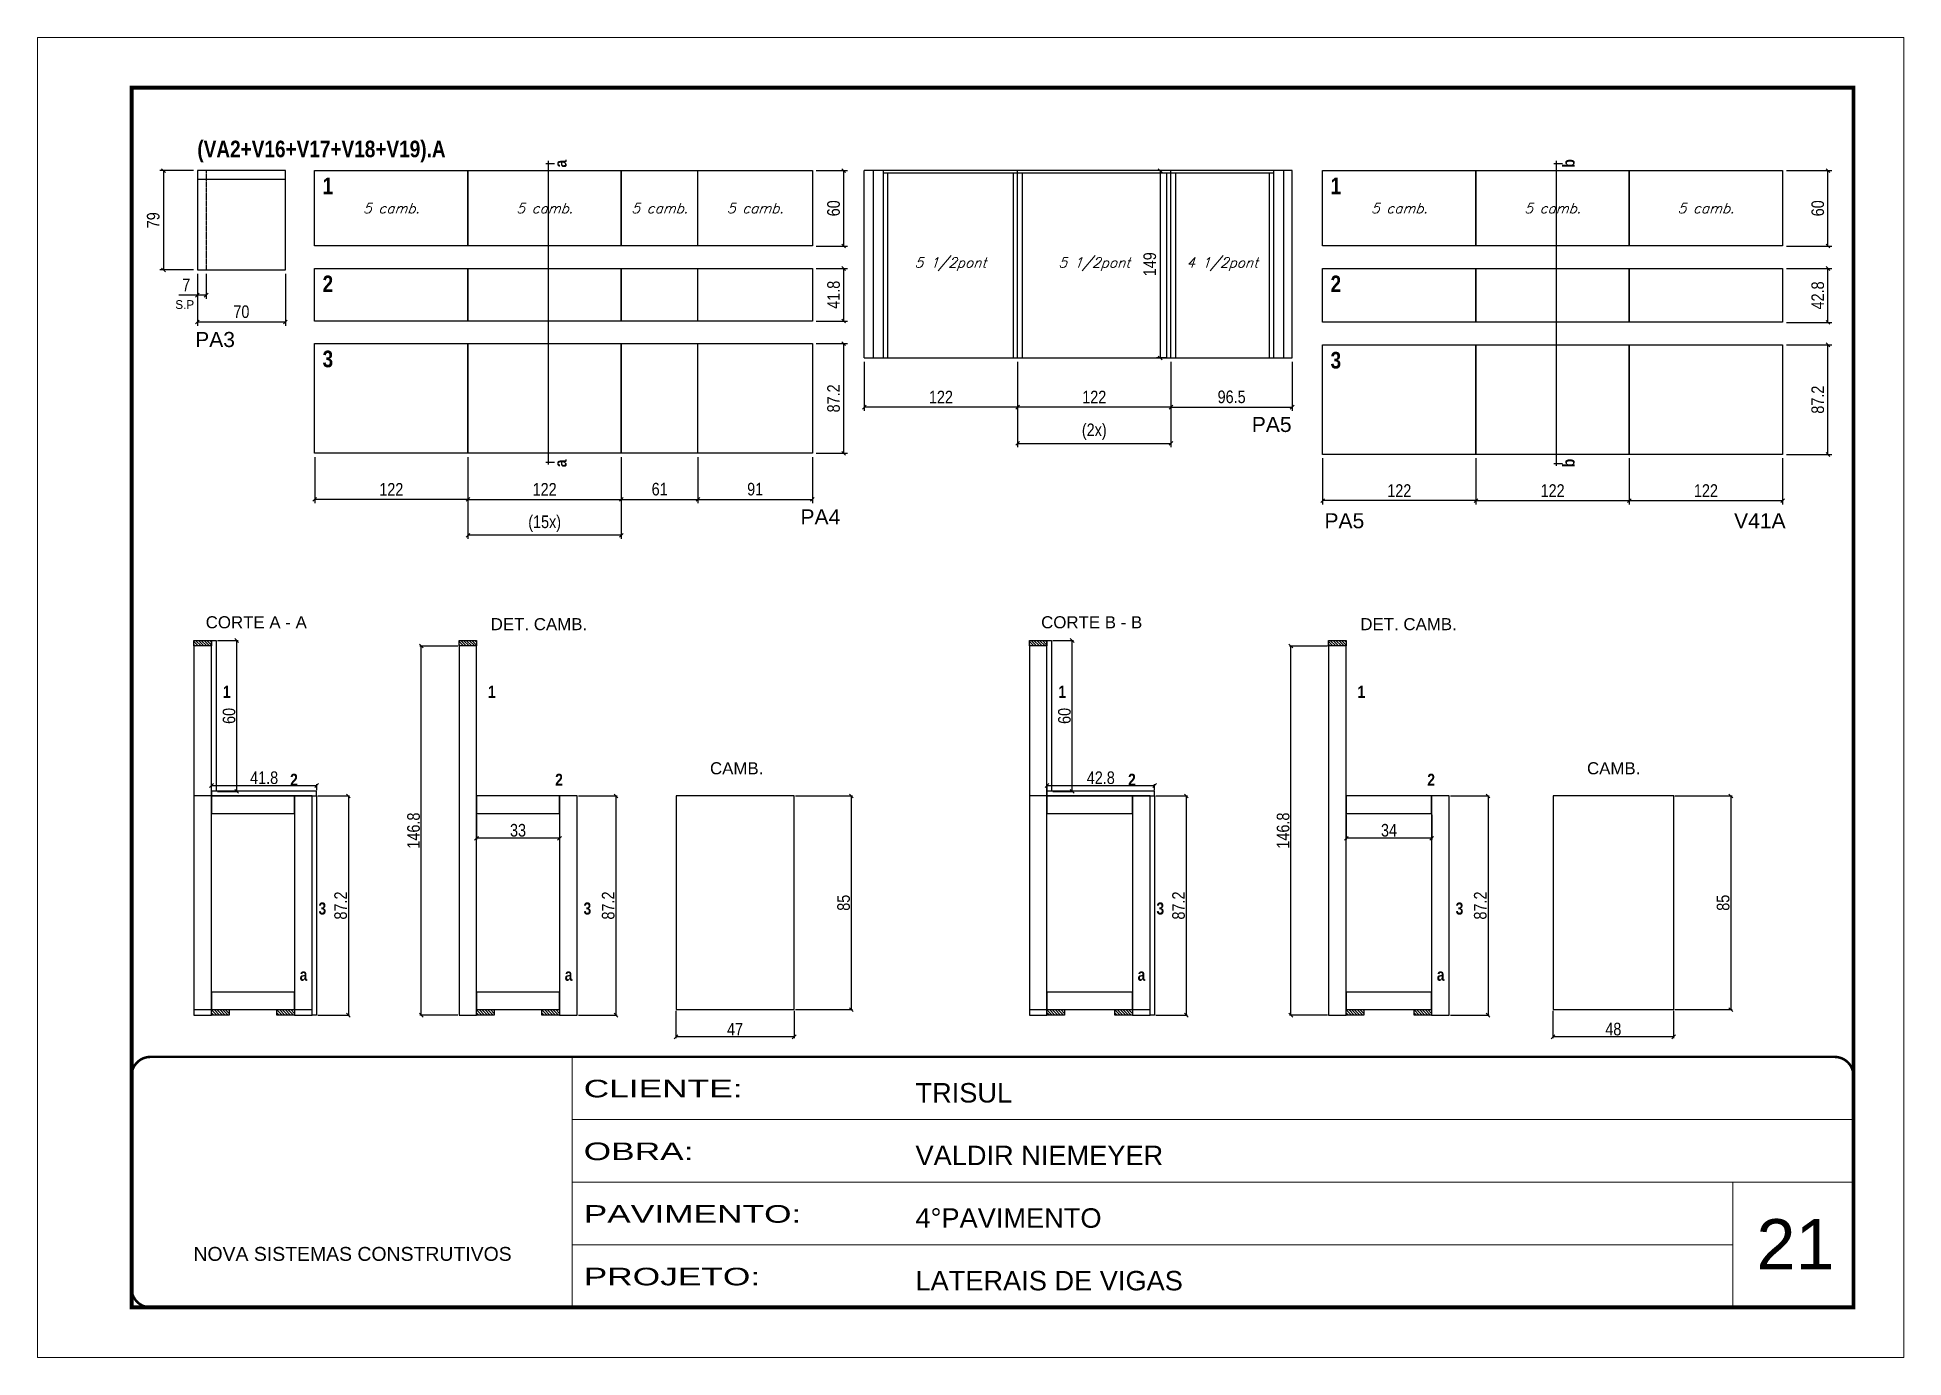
# Model space of a CAD drawing. Extents: x 3330 to 22105, y 1197 to 30204.
# Drawn here: x 3330 to 4815, y 23020 to 24070 of the extents above; entities that cross this region are included whole.
import ezdxf
from ezdxf.enums import TextEntityAlignment as Align

# ---------------------------------------------------------------- set-up
doc = ezdxf.new("R2010")
doc.units = 0
for name, pattern in [('CONTINUO', [0]), ('DASHED', [0.75, 0.5, -0.25]), ('HIDDEN', [0.375, 0.25, -0.125])]:
    doc.linetypes.add(name, pattern=pattern)
for name, color, linetype in [('5', 5, 'Continuous'), ('COTA', 241, 'Continuous'), ('detalhes', 4, 'Continuous'), ('NOMENCLATURA', 7, 'Continuous'), ('Painéis', 200, 'Continuous'), ('Romaneio', 10, 'Continuous'), ('SARR_2.2x7', 40, 'Continuous'), ('SARR_3.5x7', 81, 'Continuous'), ('texto', 7, 'Continuous')]:
    doc.layers.add(name, color=color, linetype=linetype)
for name, color, linetype, lineweight in [('CARIMBO', 255, 'Continuous', 9), ('Folhas', 255, 'Continuous', 9), ('SARRAFO DE PRESSAO', 251, 'DASHED', 9)]:
    doc.layers.add(name, color=color, linetype=linetype, lineweight=lineweight)
doc.styles.add('ARIAL', font='arial.ttf')
doc.styles.add('COTA TECNICA', font='techl___.ttf', dxfattribs={"height": 10})
doc.styles.add('COTA TECNICA 2X', font='techl___.ttf', dxfattribs={"height": 10})
doc.styles.add('Romans', font='romans.shx')
doc.styles.add('ROMAS860', font='ROMAS860.SHX')
doc.styles.get("Standard").update_dxf_attribs({"font": 'arial.ttf'})
doc.styles.add('TECNICA', font='techb___.ttf', dxfattribs={"height": 10})
doc.styles.add('Tecnologia', font='')
doc.styles.get('Tecnologia').set_extended_font_data('Forgotten Futurist')
doc.dimstyles.new('PAINEL', dxfattribs={"dimtxt": 10, "dimasz": 3, "dimexe": 3, "dimexo": 3, "dimgap": 3, "dimtad": 1, "dimdec": 1, "dimzin": 12, "dimdsep": 46, "dimtxsty": 'COTA TECNICA', "dimblk1": 'OBLIQUE', "dimblk2": 'OBLIQUE', "dimsah": 1, "dimcen": 0.9, "dimclrd": 4, "dimclre": 4, "dimclrt": 240, "dimadec": 1, "dimazin": 3, "dimtfac": 1, "dimtdec": 1, "dimtmove": 0, "dimatfit": 3, "dimfxl": 1, "dimtolj": 1, "dimtzin": 12, "dimarcsym": 0})
doc.dimstyles.new('SECAO', dxfattribs={"dimscale": 0.333333, "dimtxt": 5, "dimasz": 9, "dimexe": 3, "dimexo": 3, "dimgap": 3, "dimtad": 1, "dimdec": 1, "dimlfac": 0.5, "dimzin": 12, "dimdsep": 46, "dimtxsty": 'COTA TECNICA 2X', "dimblk1": 'OBLIQUE', "dimblk2": 'OBLIQUE', "dimsah": 1, "dimcen": 0.9, "dimclrd": 4, "dimclre": 4, "dimclrt": 240, "dimadec": 1, "dimazin": 3, "dimtfac": 1, "dimtdec": 1, "dimtmove": 0, "dimatfit": 3, "dimfxl": 1, "dimtolj": 1, "dimtzin": 12, "dimarcsym": 0})

msp = doc.modelspace()

# ---------------------------------------------------------------- texts
at = {"layer": '5', "linetype": 'Continuous'}
for s, p in [('PA3', (3455.3, 23823.96)), ('PA5', (4296.03, 23756.41)), ('PA4', (3936.94, 23682.88)), ('PA5', (4353.85, 23679.82)), ('V41A', (4679.78, 23679.82))]:
    msp.add_text(s, height=12, rotation=359.99996, dxfattribs=at).set_placement(p)
at = {"layer": 'CARIMBO', "style": 'ARIAL'}
msp.add_text('21', height=40, dxfattribs=at).set_placement((4697.59, 23090.39))
at = {"layer": 'detalhes', "style": 'TECNICA'}
for s, p in [('a', (3750.87, 23966.68)), ('b', (4552.9, 23966.68)), ('a', (3750.87, 23728.37)), ('b', (4552.9, 23728.37))]:
    msp.add_text(s, height=9.6, rotation=90, dxfattribs=at).set_placement(p)
for s, p in [('1', (3477.38, 23544.98)), ('1', (3688.27, 23544.98)), ('1', (4142.1, 23544.98)), ('1', (4380.18, 23544.98)), ('2', (3530.87, 23475.02)), ('2', (3741.76, 23475.02)), ('2', (4197.6, 23475.02)), ('2', (4435.68, 23475.02)), ('3', (3553.44, 23372.65)), ('3', (3764.34, 23372.65)), ('3', (4220.17, 23372.65)), ('3', (4458.25, 23372.65)), ('a', (3538.48, 23319.98)), ('a', (3749.37, 23319.98)), ('a', (4205.21, 23319.98)), ('a', (4443.29, 23319.98))]:
    msp.add_text(s, height=9.6, dxfattribs=at).set_placement(p)
at = {"layer": 'NOMENCLATURA', "style": 'TECNICA'}
for s, p in [('(VA2+V16+V17+V18+V19).A', (3457.06, 23974.87)), ('1', (3556.69, 23945.52)), ('1', (4358.71, 23945.52)), ('2', (3556.69, 23867.6)), ('2', (4358.71, 23867.6)), ('3', (3556.69, 23807.89)), ('3', (4358.71, 23806.89))]:
    msp.add_text(s, height=13.2, dxfattribs=at).set_placement(p)
at = {"layer": 'Romaneio', "color": 7, "style": 'ARIAL'}
for s, p in [('CORTE A - A', (3503.93, 23605.08)), ('DET. CAMB.', (3728.85, 23603.59)), ('CORTE B - B', (4168.66, 23605.08)), ('DET. CAMB.', (4420.77, 23603.59)), ('CAMB.', (3886.2, 23488.95)), ('CAMB.', (4584, 23488.95))]:
    msp.add_text(s, height=9.6, dxfattribs=at).set_placement(p, align=Align.MIDDLE_CENTER)
at = {"layer": 'texto', "color": 2, "char_height": 8, "attachment_point": 5, "style": 'Romans'}
for s, insert in [('{\\Q19;\\C256;5 camb.}', (3611.38, 23934.35)), ('{\\Q19;\\C256;5 camb.}', (3733.38, 23934.35)), ('{\\Q19;\\C256;5 camb.}', (3824.88, 23934.39)), ('{\\Q19;\\C256;5 camb.}', (3900.88, 23934.38)), ('{\\Q19;\\C256;5 camb.}', (4413.4, 23934.35)), ('{\\Q19;\\C256;5 camb.}', (4535.4, 23934.35)), ('{\\Q19;\\C256;5 camb.}', (4657.4, 23934.39)), ('{\\Q19;\\C256;5 1/2pont}', (4056.25, 23889.85)), ('{\\Q19;\\C256;5 1/2pont}', (4170.75, 23889.85)), ('{\\Q19;\\C256;4 1/2pont}', (4272.5, 23889.85))]:
    msp.add_mtext(s, dxfattribs=dict(at, insert=insert))
at = {"layer": 'texto', "color": 4, "insert": (3447.02, 23857.69), "char_height": 7, "attachment_point": 5, "style": 'ROMAS860'}
msp.add_mtext('S.P', dxfattribs=at)

# ---------------------------------------------------------------- blocks, each defined once
blk = doc.blocks.new('9999999999')
at = {"color": 30, "linetype": 'CONTINUO'}
for p, q in [((98564.6, 34230.2), (98564.6, 34429.4)), ((98564.6, 34379.6), (99584, 34379.6)), ((98564.6, 34329.8), (99488, 34329.8)), ((99584, 34329.8), (99488, 34329.8)), ((99488, 34329.8), (99488, 34230.2)), ((98564.6, 34280), (99488, 34280))]:
    blk.add_line(p, q, dxfattribs=at)
at = {"color": 30, "linetype": 'CONTINUO', "const_width": 2}
blk.add_lwpolyline([(99584, 34230.2), (99584, 34414.4, 0.414214), (99569, 34429.4), (98229, 34429.4, 0.414214), (98214, 34414.4), (98214, 34245.2, 0.414214), (98229, 34230.2), (99584, 34230.2)], format="xyb", dxfattribs=at)
at = {"layer": 'Folhas'}
blk.add_lwpolyline([(98139, 34190.2), (99624, 34190.2), (99624, 35240.2), (98139, 35240.2)], close=True, dxfattribs=at)
at = {"layer": 'Folhas', "color": 30, "const_width": 3}
blk.add_lwpolyline([(98214, 34230.2), (99584, 34230.2), (99584, 35200.2), (98214, 35200.2)], close=True, dxfattribs=at)
at = {"color": 7, "linetype": 'Continuous', "ltscale": 5, "style": 'ARIAL'}
for s, height, p in [('TRISUL', 15.48, (98837.7, 34393.1)), ('VALDIR NIEMEYER', 15.483, (98837.7, 34343.3)), ('4°PAVIMENTO', 15.483, (98837.7, 34293.5)), ('NOVA SISTEMAS CONSTRUTIVOS', 11.059, (98263.2, 34267.2)), ('LATERAIS DE VIGAS', 15.483, (98837.7, 34243.7))]:
    blk.add_text(s, height=height, dxfattribs=at).set_placement(p)
at = {"layer": 'Folhas', "color": 7, "style": 'Tecnologia', "width": 1.5}
for s, p in [('CLIENTE:', (98573.7, 34397.2)), ('OBRA:', (98573.7, 34347.3)), ('PAVIMENTO:', (98573.7, 34297.5)), ('PROJETO:', (98573.7, 34247.7))]:
    blk.add_text(s, height=14, dxfattribs=at).set_placement(p)
blk = doc.blocks.new('_Oblique')
at = {"color": 0, "linetype": 'ByBlock', "lineweight": -2}
blk.add_line((-0.5, -0.5), (0.5, 0.5), dxfattribs=at)
blk = doc.blocks.new('*D1438')
at = {"layer": 'COTA', "color": 4, "linetype": 'ByBlock', "lineweight": -2, "transparency": 16777216}
for p, q in [((3457.1, 23882.3), (3457.1, 23840.9)), ((3527.1, 23882.3), (3527.1, 23840.9)), ((3457.1, 23843.9), (3527.1, 23843.9))]:
    blk.add_line(p, q, dxfattribs=at)
at = {"layer": 'Defpoints', "color": 0, "linetype": 'ByBlock', "transparency": 16777216}
for p in [(3457.1, 23885.3), (3527.1, 23885.3), (3527.1, 23843.9)]:
    blk.add_point(p, dxfattribs=at)
at = {"layer": 'COTA', "color": 4, "linetype": 'ByBlock', "lineweight": -2, "transparency": 16777216, "xscale": 3, "yscale": 3, "zscale": 3, "rotation": 180}
blk.add_blockref('_Oblique', (3457.1, 23843.9), dxfattribs=at)
at = {"layer": 'COTA', "color": 4, "linetype": 'ByBlock', "lineweight": -2, "transparency": 16777216, "xscale": 3, "yscale": 3, "zscale": 3}
blk.add_blockref('_Oblique', (3527.1, 23843.9), dxfattribs=at)
at = {"layer": 'COTA', "color": 240, "linetype": 'ByBlock', "transparency": 16777216, "insert": (3492.1, 23852), "char_height": 10, "attachment_point": 5, "style": 'COTA TECNICA'}
blk.add_mtext('\\A1;70', dxfattribs=at)
blk = doc.blocks.new('*D1439')
at = {"layer": 'COTA', "color": 4, "linetype": 'ByBlock', "lineweight": -2, "transparency": 16777216}
for p, q in [((3454.1, 23964.3), (3427.1, 23964.3)), ((3430.1, 23964.3), (3430.1, 23885.3)), ((3454.1, 23885.3), (3427.1, 23885.3))]:
    blk.add_line(p, q, dxfattribs=at)
at = {"layer": 'Defpoints', "color": 0, "linetype": 'ByBlock', "transparency": 16777216}
for p in [(3457.1, 23964.3), (3430.1, 23885.3), (3457.1, 23885.3)]:
    blk.add_point(p, dxfattribs=at)
at = {"layer": 'COTA', "color": 4, "linetype": 'ByBlock', "lineweight": -2, "transparency": 16777216, "xscale": 3, "yscale": 3, "zscale": 3}
for p, rotation in [((3430.1, 23964.3), 90), ((3430.1, 23885.3), 270)]:
    blk.add_blockref('_Oblique', p, dxfattribs=dict(at, rotation=rotation))
at = {"layer": 'COTA', "color": 240, "linetype": 'ByBlock', "transparency": 16777216, "insert": (3422, 23924.8), "char_height": 10, "attachment_point": 5, "rotation": 90, "style": 'COTA TECNICA'}
blk.add_mtext('\\A1;79', dxfattribs=at)
blk = doc.blocks.new('*D1440')
at = {"layer": 'COTA', "color": 4, "linetype": 'ByBlock', "lineweight": -2, "transparency": 16777216}
for p, q in [((3457.1, 23882.3), (3457.1, 23862.2)), ((3464.1, 23882.3), (3464.1, 23862.2)), ((3457.1, 23865.2), (3442.3, 23865.2)), ((3464.1, 23865.2), (3457.1, 23865.2))]:
    blk.add_line(p, q, dxfattribs=at)
at = {"layer": 'Defpoints', "color": 0, "linetype": 'ByBlock', "transparency": 16777216}
for p in [(3457.1, 23885.3), (3464.1, 23885.3), (3457.1, 23865.2)]:
    blk.add_point(p, dxfattribs=at)
at = {"layer": 'COTA', "color": 4, "linetype": 'ByBlock', "lineweight": -2, "transparency": 16777216, "xscale": 3, "yscale": 3, "zscale": 3, "rotation": 180}
blk.add_blockref('_Oblique', (3457.1, 23865.2), dxfattribs=at)
at = {"layer": 'COTA', "color": 4, "linetype": 'ByBlock', "lineweight": -2, "transparency": 16777216, "xscale": 3, "yscale": 3, "zscale": 3}
blk.add_blockref('_Oblique', (3464.1, 23865.2), dxfattribs=at)
at = {"layer": 'COTA', "color": 240, "linetype": 'ByBlock', "transparency": 16777216, "insert": (3448.2, 23873.3), "char_height": 10, "attachment_point": 5, "style": 'COTA TECNICA'}
blk.add_mtext('\\A1;7', dxfattribs=at)
blk = doc.blocks.new('*D1441')
at = {"layer": 'COTA', "color": 4, "linetype": 'ByBlock', "lineweight": -2, "transparency": 16777216}
for p, q in [((3949.4, 23964.3), (3974.4, 23964.3)), ((3971.4, 23904.3), (3971.4, 23964.3)), ((3949.4, 23904.3), (3974.4, 23904.3))]:
    blk.add_line(p, q, dxfattribs=at)
at = {"layer": 'Defpoints', "color": 0, "linetype": 'ByBlock', "transparency": 16777216}
for p in [(3946.4, 23964.3), (3971.4, 23964.3), (3946.4, 23904.3)]:
    blk.add_point(p, dxfattribs=at)
at = {"layer": 'COTA', "color": 4, "linetype": 'ByBlock', "lineweight": -2, "transparency": 16777216, "xscale": 3, "yscale": 3, "zscale": 3}
for p, rotation in [((3971.4, 23964.3), 90), ((3971.4, 23904.3), 270)]:
    blk.add_blockref('_Oblique', p, dxfattribs=dict(at, rotation=rotation))
at = {"layer": 'COTA', "color": 240, "linetype": 'ByBlock', "transparency": 16777216, "insert": (3963.3, 23934.3), "char_height": 10, "attachment_point": 5, "rotation": 90, "style": 'COTA TECNICA'}
blk.add_mtext('\\A1;60', dxfattribs=at)
blk = doc.blocks.new('*D1442')
at = {"layer": 'COTA', "color": 4, "linetype": 'ByBlock', "lineweight": -2, "transparency": 16777216}
for p, q in [((3949.4, 23886.4), (3974.4, 23886.4)), ((3971.4, 23844.6), (3971.4, 23886.4)), ((3949.4, 23844.6), (3974.4, 23844.6))]:
    blk.add_line(p, q, dxfattribs=at)
at = {"layer": 'Defpoints', "color": 0, "linetype": 'ByBlock', "transparency": 16777216}
for p in [(3946.4, 23886.4), (3971.4, 23886.4), (3946.4, 23844.6)]:
    blk.add_point(p, dxfattribs=at)
at = {"layer": 'COTA', "color": 4, "linetype": 'ByBlock', "lineweight": -2, "transparency": 16777216, "xscale": 3, "yscale": 3, "zscale": 3}
for p, rotation in [((3971.4, 23886.4), 90), ((3971.4, 23844.6), 270)]:
    blk.add_blockref('_Oblique', p, dxfattribs=dict(at, rotation=rotation))
at = {"layer": 'COTA', "color": 240, "linetype": 'ByBlock', "transparency": 16777216, "insert": (3963.3, 23865.5), "char_height": 10, "attachment_point": 5, "rotation": 90, "style": 'COTA TECNICA'}
blk.add_mtext('\\A1;41.8', dxfattribs=at)
blk = doc.blocks.new('*D1443')
at = {"layer": 'COTA', "color": 4, "linetype": 'ByBlock', "lineweight": -2, "transparency": 16777216}
for p, q in [((3949.4, 23826.7), (3974.4, 23826.7)), ((3971.4, 23739.5), (3971.4, 23826.7)), ((3949.4, 23739.5), (3974.4, 23739.5))]:
    blk.add_line(p, q, dxfattribs=at)
at = {"layer": 'Defpoints', "color": 0, "linetype": 'ByBlock', "transparency": 16777216}
for p in [(3946.4, 23826.7), (3971.4, 23826.7), (3946.4, 23739.5)]:
    blk.add_point(p, dxfattribs=at)
at = {"layer": 'COTA', "color": 4, "linetype": 'ByBlock', "lineweight": -2, "transparency": 16777216, "xscale": 3, "yscale": 3, "zscale": 3}
for p, rotation in [((3971.4, 23826.7), 90), ((3971.4, 23739.5), 270)]:
    blk.add_blockref('_Oblique', p, dxfattribs=dict(at, rotation=rotation))
at = {"layer": 'COTA', "color": 240, "linetype": 'ByBlock', "transparency": 16777216, "insert": (3963.3, 23783.1), "char_height": 10, "attachment_point": 5, "rotation": 90, "style": 'COTA TECNICA'}
blk.add_mtext('\\A1;87.2', dxfattribs=at)
blk = doc.blocks.new('*D1444')
at = {"layer": 'COTA', "color": 4, "linetype": 'ByBlock', "lineweight": -2, "transparency": 16777216}
for p, q in [((3550.4, 23736.5), (3550.4, 23699.8)), ((3672.4, 23736.5), (3672.4, 23699.8)), ((3672.4, 23702.8), (3550.4, 23702.8))]:
    blk.add_line(p, q, dxfattribs=at)
at = {"layer": 'Defpoints', "color": 0, "linetype": 'ByBlock', "transparency": 16777216}
for p in [(3550.4, 23739.5), (3672.4, 23739.5), (3550.4, 23702.8)]:
    blk.add_point(p, dxfattribs=at)
at = {"layer": 'COTA', "color": 4, "linetype": 'ByBlock', "lineweight": -2, "transparency": 16777216, "xscale": 3, "yscale": 3, "zscale": 3, "rotation": 180}
blk.add_blockref('_Oblique', (3550.4, 23702.8), dxfattribs=at)
at = {"layer": 'COTA', "color": 4, "linetype": 'ByBlock', "lineweight": -2, "transparency": 16777216, "xscale": 3, "yscale": 3, "zscale": 3}
blk.add_blockref('_Oblique', (3672.4, 23702.8), dxfattribs=at)
at = {"layer": 'COTA', "color": 240, "linetype": 'ByBlock', "transparency": 16777216, "insert": (3611.4, 23710.8), "char_height": 10, "attachment_point": 5, "style": 'COTA TECNICA'}
blk.add_mtext('\\A1;122', dxfattribs=at)
blk = doc.blocks.new('*D1445')
at = {"layer": 'COTA', "color": 4, "linetype": 'ByBlock', "lineweight": -2, "transparency": 16777216}
for p, q in [((3672.4, 23736.5), (3672.4, 23699.8)), ((3794.4, 23736.5), (3794.4, 23699.8)), ((3672.4, 23702.8), (3794.4, 23702.8))]:
    blk.add_line(p, q, dxfattribs=at)
at = {"layer": 'Defpoints', "color": 0, "linetype": 'ByBlock', "transparency": 16777216}
for p in [(3672.4, 23739.5), (3794.4, 23739.5), (3794.4, 23702.8)]:
    blk.add_point(p, dxfattribs=at)
at = {"layer": 'COTA', "color": 4, "linetype": 'ByBlock', "lineweight": -2, "transparency": 16777216, "xscale": 3, "yscale": 3, "zscale": 3, "rotation": 180}
blk.add_blockref('_Oblique', (3672.4, 23702.8), dxfattribs=at)
at = {"layer": 'COTA', "color": 4, "linetype": 'ByBlock', "lineweight": -2, "transparency": 16777216, "xscale": 3, "yscale": 3, "zscale": 3}
blk.add_blockref('_Oblique', (3794.4, 23702.8), dxfattribs=at)
at = {"layer": 'COTA', "color": 240, "linetype": 'ByBlock', "transparency": 16777216, "insert": (3733.4, 23710.8), "char_height": 10, "attachment_point": 5, "style": 'COTA TECNICA'}
blk.add_mtext('\\A1;122', dxfattribs=at)
blk = doc.blocks.new('*D1446')
at = {"layer": 'COTA', "color": 4, "linetype": 'ByBlock', "lineweight": -2, "transparency": 16777216}
for p, q in [((3794.4, 23736.5), (3794.4, 23699.8)), ((3855.4, 23736.5), (3855.4, 23699.8)), ((3794.4, 23702.8), (3855.4, 23702.8))]:
    blk.add_line(p, q, dxfattribs=at)
at = {"layer": 'Defpoints', "color": 0, "linetype": 'ByBlock', "transparency": 16777216}
for p in [(3794.4, 23739.5), (3855.4, 23739.5), (3855.4, 23702.8)]:
    blk.add_point(p, dxfattribs=at)
at = {"layer": 'COTA', "color": 4, "linetype": 'ByBlock', "lineweight": -2, "transparency": 16777216, "xscale": 3, "yscale": 3, "zscale": 3, "rotation": 180}
blk.add_blockref('_Oblique', (3794.4, 23702.8), dxfattribs=at)
at = {"layer": 'COTA', "color": 4, "linetype": 'ByBlock', "lineweight": -2, "transparency": 16777216, "xscale": 3, "yscale": 3, "zscale": 3}
blk.add_blockref('_Oblique', (3855.4, 23702.8), dxfattribs=at)
at = {"layer": 'COTA', "color": 240, "linetype": 'ByBlock', "transparency": 16777216, "insert": (3824.9, 23710.9), "char_height": 10, "attachment_point": 5, "style": 'COTA TECNICA'}
blk.add_mtext('\\A1;61', dxfattribs=at)
blk = doc.blocks.new('*D1447')
at = {"layer": 'COTA', "color": 4, "linetype": 'ByBlock', "lineweight": -2, "transparency": 16777216}
for p, q in [((3672.4, 23736.5), (3672.4, 23671.3)), ((3794.4, 23736.5), (3794.4, 23671.3)), ((3794.4, 23674.3), (3672.4, 23674.3))]:
    blk.add_line(p, q, dxfattribs=at)
at = {"layer": 'Defpoints', "color": 0, "linetype": 'ByBlock', "transparency": 16777216}
for p in [(3672.4, 23739.5), (3794.4, 23739.5), (3672.4, 23674.3)]:
    blk.add_point(p, dxfattribs=at)
at = {"layer": 'COTA', "color": 4, "linetype": 'ByBlock', "lineweight": -2, "transparency": 16777216, "xscale": 3, "yscale": 3, "zscale": 3, "rotation": 180}
blk.add_blockref('_Oblique', (3672.4, 23674.3), dxfattribs=at)
at = {"layer": 'COTA', "color": 4, "linetype": 'ByBlock', "lineweight": -2, "transparency": 16777216, "xscale": 3, "yscale": 3, "zscale": 3}
blk.add_blockref('_Oblique', (3794.4, 23674.3), dxfattribs=at)
at = {"layer": 'COTA', "color": 240, "linetype": 'ByBlock', "transparency": 16777216, "insert": (3733.4, 23683.5), "char_height": 10, "attachment_point": 5, "style": 'COTA TECNICA'}
blk.add_mtext('\\A1;(15x)', dxfattribs=at)
blk = doc.blocks.new('*D1448')
at = {"layer": 'COTA', "color": 4, "linetype": 'ByBlock', "lineweight": -2, "transparency": 16777216}
for p, q in [((3855.4, 23736.5), (3855.4, 23699.8)), ((3946.4, 23736.5), (3946.4, 23699.8)), ((3855.4, 23702.8), (3946.4, 23702.8))]:
    blk.add_line(p, q, dxfattribs=at)
at = {"layer": 'Defpoints', "color": 0, "linetype": 'ByBlock', "transparency": 16777216}
for p in [(3855.4, 23739.5), (3946.4, 23739.5), (3946.4, 23702.8)]:
    blk.add_point(p, dxfattribs=at)
at = {"layer": 'COTA', "color": 4, "linetype": 'ByBlock', "lineweight": -2, "transparency": 16777216, "xscale": 3, "yscale": 3, "zscale": 3, "rotation": 180}
blk.add_blockref('_Oblique', (3855.4, 23702.8), dxfattribs=at)
at = {"layer": 'COTA', "color": 4, "linetype": 'ByBlock', "lineweight": -2, "transparency": 16777216, "xscale": 3, "yscale": 3, "zscale": 3}
blk.add_blockref('_Oblique', (3946.4, 23702.8), dxfattribs=at)
at = {"layer": 'COTA', "color": 240, "linetype": 'ByBlock', "transparency": 16777216, "insert": (3900.9, 23710.9), "char_height": 10, "attachment_point": 5, "style": 'COTA TECNICA'}
blk.add_mtext('\\A1;91', dxfattribs=at)
blk = doc.blocks.new('*D1449')
at = {"layer": 'COTA', "color": 4, "lineweight": -2, "transparency": 16777216}
for p, q in [((3473, 23590.6), (3489.4, 23590.6)), ((3488.4, 23470.6), (3488.4, 23590.6)), ((3473, 23470.6), (3489.4, 23470.6))]:
    blk.add_line(p, q, dxfattribs=at)
at = {"layer": 'Defpoints', "color": 0, "transparency": 16777216}
for p in [(3472, 23590.6), (3488.4, 23590.6), (3472, 23470.6)]:
    blk.add_point(p, dxfattribs=at)
at = {"layer": 'COTA', "color": 4, "lineweight": -2, "transparency": 16777216, "xscale": 3, "yscale": 3, "zscale": 3}
for p, rotation in [((3488.4, 23590.6), 90), ((3488.4, 23470.6), 270)]:
    blk.add_blockref('_Oblique', p, dxfattribs=dict(at, rotation=rotation))
at = {"layer": 'COTA', "color": 240, "transparency": 16777216, "insert": (3482.3, 23530.6), "char_height": 10, "attachment_point": 5, "rotation": 90, "style": 'COTA TECNICA 2X'}
blk.add_mtext('\\A1;60', dxfattribs=at)
blk = doc.blocks.new('*D1450')
at = {"layer": 'COTA', "color": 4, "lineweight": -2, "transparency": 16777216}
for p, q in [((3468.3, 23471.6), (3468.3, 23476.3)), ((3468.3, 23475.3), (3552, 23475.3)), ((3552, 23471.6), (3552, 23476.3))]:
    blk.add_line(p, q, dxfattribs=at)
at = {"layer": 'Defpoints', "color": 0, "transparency": 16777216}
for p in [(3468.3, 23470.6), (3552, 23475.3), (3552, 23470.6)]:
    blk.add_point(p, dxfattribs=at)
at = {"layer": 'COTA', "color": 4, "lineweight": -2, "transparency": 16777216, "xscale": 3, "yscale": 3, "zscale": 3, "rotation": 180}
blk.add_blockref('_Oblique', (3468.3, 23475.3), dxfattribs=at)
at = {"layer": 'COTA', "color": 4, "lineweight": -2, "transparency": 16777216, "xscale": 3, "yscale": 3, "zscale": 3}
blk.add_blockref('_Oblique', (3552, 23475.3), dxfattribs=at)
at = {"layer": 'COTA', "color": 240, "transparency": 16777216, "insert": (3510.2, 23481.4), "char_height": 10, "attachment_point": 5, "style": 'COTA TECNICA 2X'}
blk.add_mtext('\\A1;41.8', dxfattribs=at)
blk = doc.blocks.new('*D1451')
at = {"layer": 'COTA', "color": 4, "lineweight": -2, "transparency": 16777216}
for p, q in [((3553, 23467), (3578.2, 23467)), ((3577.2, 23467), (3577.2, 23292.6)), ((3553, 23292.6), (3578.2, 23292.6))]:
    blk.add_line(p, q, dxfattribs=at)
at = {"layer": 'Defpoints', "color": 0, "transparency": 16777216}
for p in [(3552, 23467), (3552, 23292.6), (3577.2, 23292.6)]:
    blk.add_point(p, dxfattribs=at)
at = {"layer": 'COTA', "color": 4, "lineweight": -2, "transparency": 16777216, "xscale": 3, "yscale": 3, "zscale": 3}
for p, rotation in [((3577.2, 23467), 90), ((3577.2, 23292.6), 270)]:
    blk.add_blockref('_Oblique', p, dxfattribs=dict(at, rotation=rotation))
at = {"layer": 'COTA', "color": 240, "transparency": 16777216, "insert": (3571.1, 23379.8), "char_height": 10, "attachment_point": 5, "rotation": 90, "style": 'COTA TECNICA 2X'}
blk.add_mtext('\\A1;87.2', dxfattribs=at)
blk = doc.blocks.new('*D1452')
at = {"layer": 'COTA', "color": 4, "lineweight": -2, "transparency": 16777216}
for p, q in [((3664.2, 23586.2), (3634.2, 23586.2)), ((3635.2, 23292.6), (3635.2, 23586.2)), ((3664.2, 23292.6), (3634.2, 23292.6))]:
    blk.add_line(p, q, dxfattribs=at)
at = {"layer": 'Defpoints', "color": 0, "transparency": 16777216}
for p in [(3635.2, 23586.2), (3665.2, 23586.2), (3665.2, 23292.6)]:
    blk.add_point(p, dxfattribs=at)
at = {"layer": 'COTA', "color": 4, "lineweight": -2, "transparency": 16777216, "xscale": 3, "yscale": 3, "zscale": 3}
for p, rotation in [((3635.2, 23586.2), 90), ((3635.2, 23292.6), 270)]:
    blk.add_blockref('_Oblique', p, dxfattribs=dict(at, rotation=rotation))
at = {"layer": 'COTA', "color": 240, "transparency": 16777216, "insert": (3629.1, 23439.4), "char_height": 10, "attachment_point": 5, "rotation": 90, "style": 'COTA TECNICA 2X'}
blk.add_mtext('\\A1;146.8', dxfattribs=at)
blk = doc.blocks.new('*D1453')
at = {"layer": 'COTA', "color": 4, "lineweight": -2, "transparency": 16777216}
for p, q in [((3679.2, 23452), (3679.2, 23432.3)), ((3745.2, 23452), (3745.2, 23432.3)), ((3745.2, 23433.3), (3679.2, 23433.3))]:
    blk.add_line(p, q, dxfattribs=at)
at = {"layer": 'Defpoints', "color": 0, "transparency": 16777216}
for p in [(3679.2, 23453), (3745.2, 23453), (3679.2, 23433.3)]:
    blk.add_point(p, dxfattribs=at)
at = {"layer": 'COTA', "color": 4, "lineweight": -2, "transparency": 16777216, "xscale": 3, "yscale": 3, "zscale": 3, "rotation": 180}
blk.add_blockref('_Oblique', (3679.2, 23433.3), dxfattribs=at)
at = {"layer": 'COTA', "color": 4, "lineweight": -2, "transparency": 16777216, "xscale": 3, "yscale": 3, "zscale": 3}
blk.add_blockref('_Oblique', (3745.2, 23433.3), dxfattribs=at)
at = {"layer": 'COTA', "color": 240, "transparency": 16777216, "insert": (3712.2, 23439.6), "char_height": 10, "attachment_point": 5, "style": 'COTA TECNICA 2X'}
blk.add_mtext('\\A1;33', dxfattribs=at)
blk = doc.blocks.new('*D1454')
at = {"layer": 'COTA', "color": 4, "lineweight": -2, "transparency": 16777216}
for p, q in [((3760.2, 23467), (3791.1, 23467)), ((3790.1, 23467), (3790.1, 23292.6)), ((3760.2, 23292.6), (3791.1, 23292.6))]:
    blk.add_line(p, q, dxfattribs=at)
at = {"layer": 'Defpoints', "color": 0, "transparency": 16777216}
for p in [(3759.2, 23467), (3759.2, 23292.6), (3790.1, 23292.6)]:
    blk.add_point(p, dxfattribs=at)
at = {"layer": 'COTA', "color": 4, "lineweight": -2, "transparency": 16777216, "xscale": 3, "yscale": 3, "zscale": 3}
for p, rotation in [((3790.1, 23467), 90), ((3790.1, 23292.6), 270)]:
    blk.add_blockref('_Oblique', p, dxfattribs=dict(at, rotation=rotation))
at = {"layer": 'COTA', "color": 240, "transparency": 16777216, "insert": (3784, 23379.8), "char_height": 10, "attachment_point": 5, "rotation": 90, "style": 'COTA TECNICA 2X'}
blk.add_mtext('\\A1;87.2', dxfattribs=at)
blk = doc.blocks.new('*D1455')
at = {"layer": 'COTA', "color": 4, "lineweight": -2, "transparency": 16777216}
for p, q in [((3837.9, 23296), (3837.9, 23274.4)), ((3931.9, 23296), (3931.9, 23274.4)), ((3931.9, 23275.4), (3837.9, 23275.4))]:
    blk.add_line(p, q, dxfattribs=at)
at = {"layer": 'Defpoints', "color": 0, "transparency": 16777216}
for p in [(3837.9, 23297), (3931.9, 23297), (3837.9, 23275.4)]:
    blk.add_point(p, dxfattribs=at)
at = {"layer": 'COTA', "color": 4, "lineweight": -2, "transparency": 16777216, "xscale": 3, "yscale": 3, "zscale": 3, "rotation": 180}
blk.add_blockref('_Oblique', (3837.9, 23275.4), dxfattribs=at)
at = {"layer": 'COTA', "color": 4, "lineweight": -2, "transparency": 16777216, "xscale": 3, "yscale": 3, "zscale": 3}
blk.add_blockref('_Oblique', (3931.9, 23275.4), dxfattribs=at)
at = {"layer": 'COTA', "color": 240, "transparency": 16777216, "insert": (3884.9, 23281.5), "char_height": 10, "attachment_point": 5, "style": 'COTA TECNICA 2X'}
blk.add_mtext('\\A1;47', dxfattribs=at)
blk = doc.blocks.new('*D1456')
at = {"layer": 'COTA', "color": 4, "lineweight": -2, "transparency": 16777216}
for p, q in [((3932.9, 23467), (3978.4, 23467)), ((3977.4, 23467), (3977.4, 23297)), ((3932.9, 23297), (3978.4, 23297))]:
    blk.add_line(p, q, dxfattribs=at)
at = {"layer": 'Defpoints', "color": 0, "transparency": 16777216}
for p in [(3931.9, 23467), (3931.9, 23297), (3977.4, 23297)]:
    blk.add_point(p, dxfattribs=at)
at = {"layer": 'COTA', "color": 4, "lineweight": -2, "transparency": 16777216, "xscale": 3, "yscale": 3, "zscale": 3}
for p, rotation in [((3977.4, 23467), 90), ((3977.4, 23297), 270)]:
    blk.add_blockref('_Oblique', p, dxfattribs=dict(at, rotation=rotation))
at = {"layer": 'COTA', "color": 240, "transparency": 16777216, "insert": (3971.3, 23382), "char_height": 10, "attachment_point": 5, "rotation": 90, "style": 'COTA TECNICA 2X'}
blk.add_mtext('\\A1;85', dxfattribs=at)
blk = doc.blocks.new('*D1457')
at = {"layer": 'COTA', "color": 4, "linetype": 'ByBlock', "lineweight": -2, "transparency": 16777216}
for p, q in [((4109.7, 23812.3), (4109.7, 23773.1)), ((4231.7, 23812.3), (4231.7, 23773.1)), ((4231.7, 23776.1), (4109.7, 23776.1))]:
    blk.add_line(p, q, dxfattribs=at)
at = {"layer": 'Defpoints', "color": 0, "linetype": 'ByBlock', "transparency": 16777216}
for p in [(4109.7, 23815.3), (4231.7, 23815.3), (4109.7, 23776.1)]:
    blk.add_point(p, dxfattribs=at)
at = {"layer": 'COTA', "color": 4, "linetype": 'ByBlock', "lineweight": -2, "transparency": 16777216, "xscale": 3, "yscale": 3, "zscale": 3, "rotation": 180}
blk.add_blockref('_Oblique', (4109.7, 23776.1), dxfattribs=at)
at = {"layer": 'COTA', "color": 4, "linetype": 'ByBlock', "lineweight": -2, "transparency": 16777216, "xscale": 3, "yscale": 3, "zscale": 3}
blk.add_blockref('_Oblique', (4231.7, 23776.1), dxfattribs=at)
at = {"layer": 'COTA', "color": 240, "linetype": 'ByBlock', "transparency": 16777216, "insert": (4170.7, 23784.2), "char_height": 10, "attachment_point": 5, "style": 'COTA TECNICA'}
blk.add_mtext('\\A1;122', dxfattribs=at)
blk = doc.blocks.new('*D1458')
at = {"layer": 'COTA', "color": 4, "linetype": 'ByBlock', "lineweight": -2, "transparency": 16777216}
for p, q in [((3987.7, 23812.3), (3987.7, 23773.1)), ((4109.7, 23812.3), (4109.7, 23773.1)), ((4109.7, 23776.1), (3987.7, 23776.1))]:
    blk.add_line(p, q, dxfattribs=at)
at = {"layer": 'Defpoints', "color": 0, "linetype": 'ByBlock', "transparency": 16777216}
for p in [(3987.7, 23815.3), (4109.7, 23815.3), (3987.7, 23776.1)]:
    blk.add_point(p, dxfattribs=at)
at = {"layer": 'COTA', "color": 4, "linetype": 'ByBlock', "lineweight": -2, "transparency": 16777216, "xscale": 3, "yscale": 3, "zscale": 3, "rotation": 180}
blk.add_blockref('_Oblique', (3987.7, 23776.1), dxfattribs=at)
at = {"layer": 'COTA', "color": 4, "linetype": 'ByBlock', "lineweight": -2, "transparency": 16777216, "xscale": 3, "yscale": 3, "zscale": 3}
blk.add_blockref('_Oblique', (4109.7, 23776.1), dxfattribs=at)
at = {"layer": 'COTA', "color": 240, "linetype": 'ByBlock', "transparency": 16777216, "insert": (4048.7, 23784.2), "char_height": 10, "attachment_point": 5, "style": 'COTA TECNICA'}
blk.add_mtext('\\A1;122', dxfattribs=at)
blk = doc.blocks.new('*D1459')
at = {"layer": 'COTA', "color": 4, "linetype": 'ByBlock', "lineweight": -2, "transparency": 16777216}
for p, q in [((4231.7, 23812.3), (4231.7, 23773.1)), ((4328.2, 23812.3), (4328.2, 23773.1)), ((4231.7, 23776.1), (4328.2, 23776.1))]:
    blk.add_line(p, q, dxfattribs=at)
at = {"layer": 'Defpoints', "color": 0, "linetype": 'ByBlock', "transparency": 16777216}
for p in [(4231.7, 23815.3), (4328.2, 23815.3), (4328.2, 23776.1)]:
    blk.add_point(p, dxfattribs=at)
at = {"layer": 'COTA', "color": 4, "linetype": 'ByBlock', "lineweight": -2, "transparency": 16777216, "xscale": 3, "yscale": 3, "zscale": 3, "rotation": 180}
blk.add_blockref('_Oblique', (4231.7, 23776.1), dxfattribs=at)
at = {"layer": 'COTA', "color": 4, "linetype": 'ByBlock', "lineweight": -2, "transparency": 16777216, "xscale": 3, "yscale": 3, "zscale": 3}
blk.add_blockref('_Oblique', (4328.2, 23776.1), dxfattribs=at)
at = {"layer": 'COTA', "color": 240, "linetype": 'ByBlock', "transparency": 16777216, "insert": (4280, 23784.3), "char_height": 10, "attachment_point": 5, "style": 'COTA TECNICA'}
blk.add_mtext('\\A1;96.5', dxfattribs=at)
blk = doc.blocks.new('*D1460')
at = {"layer": 'COTA', "color": 4, "linetype": 'ByBlock', "lineweight": -2, "transparency": 16777216}
for p, q in [((4109.7, 23812.3), (4109.7, 23744.3)), ((4231.7, 23812.3), (4231.7, 23744.3)), ((4109.7, 23747.3), (4231.7, 23747.3))]:
    blk.add_line(p, q, dxfattribs=at)
at = {"layer": 'Defpoints', "color": 0, "linetype": 'ByBlock', "transparency": 16777216}
for p in [(4109.7, 23815.3), (4231.7, 23815.3), (4231.7, 23747.3)]:
    blk.add_point(p, dxfattribs=at)
at = {"layer": 'COTA', "color": 4, "linetype": 'ByBlock', "lineweight": -2, "transparency": 16777216, "xscale": 3, "yscale": 3, "zscale": 3, "rotation": 180}
blk.add_blockref('_Oblique', (4109.7, 23747.3), dxfattribs=at)
at = {"layer": 'COTA', "color": 4, "linetype": 'ByBlock', "lineweight": -2, "transparency": 16777216, "xscale": 3, "yscale": 3, "zscale": 3}
blk.add_blockref('_Oblique', (4231.7, 23747.3), dxfattribs=at)
at = {"layer": 'COTA', "color": 240, "linetype": 'ByBlock', "transparency": 16777216, "insert": (4170.7, 23756.6), "char_height": 10, "attachment_point": 5, "style": 'COTA TECNICA'}
blk.add_mtext('\\A1;(2x)', dxfattribs=at)
blk = doc.blocks.new('*D1461')
at = {"layer": 'COTA', "color": 4, "linetype": 'ByBlock', "lineweight": -2, "transparency": 16777216}
for p, q in [((4352.4, 23735.5), (4352.4, 23698.8)), ((4474.4, 23735.5), (4474.4, 23698.8)), ((4474.4, 23701.8), (4352.4, 23701.8))]:
    blk.add_line(p, q, dxfattribs=at)
at = {"layer": 'Defpoints', "color": 0, "linetype": 'ByBlock', "transparency": 16777216}
for p in [(4352.4, 23738.5), (4474.4, 23738.5), (4352.4, 23701.8)]:
    blk.add_point(p, dxfattribs=at)
at = {"layer": 'COTA', "color": 4, "linetype": 'ByBlock', "lineweight": -2, "transparency": 16777216, "xscale": 3, "yscale": 3, "zscale": 3, "rotation": 180}
blk.add_blockref('_Oblique', (4352.4, 23701.8), dxfattribs=at)
at = {"layer": 'COTA', "color": 4, "linetype": 'ByBlock', "lineweight": -2, "transparency": 16777216, "xscale": 3, "yscale": 3, "zscale": 3}
blk.add_blockref('_Oblique', (4474.4, 23701.8), dxfattribs=at)
at = {"layer": 'COTA', "color": 240, "linetype": 'ByBlock', "transparency": 16777216, "insert": (4413.4, 23709.8), "char_height": 10, "attachment_point": 5, "style": 'COTA TECNICA'}
blk.add_mtext('\\A1;122', dxfattribs=at)
blk = doc.blocks.new('*D1462')
at = {"layer": 'COTA', "color": 4, "linetype": 'ByBlock', "lineweight": -2, "transparency": 16777216}
for p, q in [((4474.4, 23735.5), (4474.4, 23698.8)), ((4596.4, 23735.5), (4596.4, 23698.8)), ((4474.4, 23701.8), (4596.4, 23701.8))]:
    blk.add_line(p, q, dxfattribs=at)
at = {"layer": 'Defpoints', "color": 0, "linetype": 'ByBlock', "transparency": 16777216}
for p in [(4474.4, 23738.5), (4596.4, 23738.5), (4596.4, 23701.8)]:
    blk.add_point(p, dxfattribs=at)
at = {"layer": 'COTA', "color": 4, "linetype": 'ByBlock', "lineweight": -2, "transparency": 16777216, "xscale": 3, "yscale": 3, "zscale": 3, "rotation": 180}
blk.add_blockref('_Oblique', (4474.4, 23701.8), dxfattribs=at)
at = {"layer": 'COTA', "color": 4, "linetype": 'ByBlock', "lineweight": -2, "transparency": 16777216, "xscale": 3, "yscale": 3, "zscale": 3}
blk.add_blockref('_Oblique', (4596.4, 23701.8), dxfattribs=at)
at = {"layer": 'COTA', "color": 240, "linetype": 'ByBlock', "transparency": 16777216, "insert": (4535.4, 23709.8), "char_height": 10, "attachment_point": 5, "style": 'COTA TECNICA'}
blk.add_mtext('\\A1;122', dxfattribs=at)
blk = doc.blocks.new('*D1463')
at = {"layer": 'COTA', "color": 4, "linetype": 'ByBlock', "lineweight": -2, "transparency": 16777216}
for p, q in [((4596.4, 23735.5), (4596.4, 23698.8)), ((4718.4, 23735.5), (4718.4, 23698.8)), ((4596.4, 23701.8), (4718.4, 23701.8))]:
    blk.add_line(p, q, dxfattribs=at)
at = {"layer": 'Defpoints', "color": 0, "linetype": 'ByBlock', "transparency": 16777216}
for p in [(4596.4, 23738.5), (4718.4, 23738.5), (4718.4, 23701.8)]:
    blk.add_point(p, dxfattribs=at)
at = {"layer": 'COTA', "color": 4, "linetype": 'ByBlock', "lineweight": -2, "transparency": 16777216, "xscale": 3, "yscale": 3, "zscale": 3, "rotation": 180}
blk.add_blockref('_Oblique', (4596.4, 23701.8), dxfattribs=at)
at = {"layer": 'COTA', "color": 4, "linetype": 'ByBlock', "lineweight": -2, "transparency": 16777216, "xscale": 3, "yscale": 3, "zscale": 3}
blk.add_blockref('_Oblique', (4718.4, 23701.8), dxfattribs=at)
at = {"layer": 'COTA', "color": 240, "linetype": 'ByBlock', "transparency": 16777216, "insert": (4657.4, 23709.8), "char_height": 10, "attachment_point": 5, "style": 'COTA TECNICA'}
blk.add_mtext('\\A1;122', dxfattribs=at)
blk = doc.blocks.new('*D1464')
at = {"layer": 'COTA', "color": 4, "linetype": 'ByBlock', "lineweight": -2, "transparency": 16777216}
for p, q in [((4721.4, 23964.3), (4757.5, 23964.3)), ((4754.5, 23904.3), (4754.5, 23964.3)), ((4721.4, 23904.3), (4757.5, 23904.3))]:
    blk.add_line(p, q, dxfattribs=at)
at = {"layer": 'Defpoints', "color": 0, "linetype": 'ByBlock', "transparency": 16777216}
for p in [(4718.4, 23964.3), (4754.5, 23964.3), (4718.4, 23904.3)]:
    blk.add_point(p, dxfattribs=at)
at = {"layer": 'COTA', "color": 4, "linetype": 'ByBlock', "lineweight": -2, "transparency": 16777216, "xscale": 3, "yscale": 3, "zscale": 3}
for p, rotation in [((4754.5, 23964.3), 90), ((4754.5, 23904.3), 270)]:
    blk.add_blockref('_Oblique', p, dxfattribs=dict(at, rotation=rotation))
at = {"layer": 'COTA', "color": 240, "linetype": 'ByBlock', "transparency": 16777216, "insert": (4746.4, 23934.3), "char_height": 10, "attachment_point": 5, "rotation": 90, "style": 'COTA TECNICA'}
blk.add_mtext('\\A1;60', dxfattribs=at)
blk = doc.blocks.new('*D1465')
at = {"layer": 'COTA', "color": 4, "linetype": 'ByBlock', "lineweight": -2, "transparency": 16777216}
for p, q in [((4721.4, 23886.4), (4757.5, 23886.4)), ((4754.5, 23843.6), (4754.5, 23886.4)), ((4721.4, 23843.6), (4757.5, 23843.6))]:
    blk.add_line(p, q, dxfattribs=at)
at = {"layer": 'Defpoints', "color": 0, "linetype": 'ByBlock', "transparency": 16777216}
for p in [(4718.4, 23886.4), (4754.5, 23886.4), (4718.4, 23843.6)]:
    blk.add_point(p, dxfattribs=at)
at = {"layer": 'COTA', "color": 4, "linetype": 'ByBlock', "lineweight": -2, "transparency": 16777216, "xscale": 3, "yscale": 3, "zscale": 3}
for p, rotation in [((4754.5, 23886.4), 90), ((4754.5, 23843.6), 270)]:
    blk.add_blockref('_Oblique', p, dxfattribs=dict(at, rotation=rotation))
at = {"layer": 'COTA', "color": 240, "linetype": 'ByBlock', "transparency": 16777216, "insert": (4746.4, 23865), "char_height": 10, "attachment_point": 5, "rotation": 90, "style": 'COTA TECNICA'}
blk.add_mtext('\\A1;42.8', dxfattribs=at)
blk = doc.blocks.new('*D1466')
at = {"layer": 'COTA', "color": 4, "linetype": 'ByBlock', "lineweight": -2, "transparency": 16777216}
for p, q in [((4721.4, 23825.7), (4757.5, 23825.7)), ((4754.5, 23738.5), (4754.5, 23825.7)), ((4721.4, 23738.5), (4757.5, 23738.5))]:
    blk.add_line(p, q, dxfattribs=at)
at = {"layer": 'Defpoints', "color": 0, "linetype": 'ByBlock', "transparency": 16777216}
for p in [(4718.4, 23825.7), (4754.5, 23825.7), (4718.4, 23738.5)]:
    blk.add_point(p, dxfattribs=at)
at = {"layer": 'COTA', "color": 4, "linetype": 'ByBlock', "lineweight": -2, "transparency": 16777216, "xscale": 3, "yscale": 3, "zscale": 3}
for p, rotation in [((4754.5, 23825.7), 90), ((4754.5, 23738.5), 270)]:
    blk.add_blockref('_Oblique', p, dxfattribs=dict(at, rotation=rotation))
at = {"layer": 'COTA', "color": 240, "linetype": 'ByBlock', "transparency": 16777216, "insert": (4746.4, 23782.1), "char_height": 10, "attachment_point": 5, "rotation": 90, "style": 'COTA TECNICA'}
blk.add_mtext('\\A1;87.2', dxfattribs=at)
blk = doc.blocks.new('*D1122')
at = {"layer": 'COTA', "color": 4, "linetype": 'ByBlock', "lineweight": -2, "transparency": 16777216}
for p, q in [((4228.7, 23964.3), (4220.1, 23964.3)), ((4223.1, 23964.3), (4223.1, 23815.3)), ((4228.7, 23815.3), (4220.1, 23815.3))]:
    blk.add_line(p, q, dxfattribs=at)
at = {"layer": 'Defpoints', "color": 0, "linetype": 'ByBlock', "transparency": 16777216}
for p in [(4231.7, 23964.3), (4223.1, 23815.3), (4231.7, 23815.3)]:
    blk.add_point(p, dxfattribs=at)
at = {"layer": 'COTA', "color": 4, "linetype": 'ByBlock', "lineweight": -2, "transparency": 16777216, "xscale": 3, "yscale": 3, "zscale": 3}
for p, rotation in [((4223.1, 23964.3), 90), ((4223.1, 23815.3), 270)]:
    blk.add_blockref('_Oblique', p, dxfattribs=dict(at, rotation=rotation))
at = {"layer": 'COTA', "color": 240, "linetype": 'ByBlock', "transparency": 16777216, "insert": (4214.9, 23889.8), "char_height": 10, "attachment_point": 5, "rotation": 90, "style": 'COTA TECNICA'}
blk.add_mtext('\\A1;149', dxfattribs=at)
blk = doc.blocks.new('*D1123')
at = {"layer": 'COTA', "color": 4, "lineweight": -2, "transparency": 16777216}
for p, q in [((4137.7, 23590.6), (4154.1, 23590.6)), ((4153.1, 23470.6), (4153.1, 23590.6)), ((4137.7, 23470.6), (4154.1, 23470.6))]:
    blk.add_line(p, q, dxfattribs=at)
at = {"layer": 'Defpoints', "color": 0, "transparency": 16777216}
for p in [(4136.7, 23590.6), (4153.1, 23590.6), (4136.7, 23470.6)]:
    blk.add_point(p, dxfattribs=at)
at = {"layer": 'COTA', "color": 4, "lineweight": -2, "transparency": 16777216, "xscale": 3, "yscale": 3, "zscale": 3}
for p, rotation in [((4153.1, 23590.6), 90), ((4153.1, 23470.6), 270)]:
    blk.add_blockref('_Oblique', p, dxfattribs=dict(at, rotation=rotation))
at = {"layer": 'COTA', "color": 240, "transparency": 16777216, "insert": (4147, 23530.6), "char_height": 10, "attachment_point": 5, "rotation": 90, "style": 'COTA TECNICA 2X'}
blk.add_mtext('\\A1;60', dxfattribs=at)
blk = doc.blocks.new('*D1124')
at = {"layer": 'COTA', "color": 4, "lineweight": -2, "transparency": 16777216}
for p, q in [((4133.1, 23471.6), (4133.1, 23476.3)), ((4133.1, 23475.3), (4218.7, 23475.3)), ((4218.7, 23471.6), (4218.7, 23476.3))]:
    blk.add_line(p, q, dxfattribs=at)
at = {"layer": 'Defpoints', "color": 0, "transparency": 16777216}
for p in [(4133.1, 23470.6), (4218.7, 23475.3), (4218.7, 23470.6)]:
    blk.add_point(p, dxfattribs=at)
at = {"layer": 'COTA', "color": 4, "lineweight": -2, "transparency": 16777216, "xscale": 3, "yscale": 3, "zscale": 3, "rotation": 180}
blk.add_blockref('_Oblique', (4133.1, 23475.3), dxfattribs=at)
at = {"layer": 'COTA', "color": 4, "lineweight": -2, "transparency": 16777216, "xscale": 3, "yscale": 3, "zscale": 3}
blk.add_blockref('_Oblique', (4218.7, 23475.3), dxfattribs=at)
at = {"layer": 'COTA', "color": 240, "transparency": 16777216, "insert": (4175.9, 23481.4), "char_height": 10, "attachment_point": 5, "style": 'COTA TECNICA 2X'}
blk.add_mtext('\\A1;42.8', dxfattribs=at)
blk = doc.blocks.new('*D1125')
at = {"layer": 'COTA', "color": 4, "lineweight": -2, "transparency": 16777216}
for p, q in [((4219.7, 23467), (4244.9, 23467)), ((4243.9, 23467), (4243.9, 23292.6)), ((4219.7, 23292.6), (4244.9, 23292.6))]:
    blk.add_line(p, q, dxfattribs=at)
at = {"layer": 'Defpoints', "color": 0, "transparency": 16777216}
for p in [(4218.7, 23467), (4218.7, 23292.6), (4243.9, 23292.6)]:
    blk.add_point(p, dxfattribs=at)
at = {"layer": 'COTA', "color": 4, "lineweight": -2, "transparency": 16777216, "xscale": 3, "yscale": 3, "zscale": 3}
for p, rotation in [((4243.9, 23467), 90), ((4243.9, 23292.6), 270)]:
    blk.add_blockref('_Oblique', p, dxfattribs=dict(at, rotation=rotation))
at = {"layer": 'COTA', "color": 240, "transparency": 16777216, "insert": (4237.8, 23379.8), "char_height": 10, "attachment_point": 5, "rotation": 90, "style": 'COTA TECNICA 2X'}
blk.add_mtext('\\A1;87.2', dxfattribs=at)
blk = doc.blocks.new('*D1039')
at = {"layer": 'COTA', "color": 4, "lineweight": -2, "transparency": 16777216}
for p, q in [((4356.2, 23586.2), (4326.1, 23586.2)), ((4327.1, 23292.6), (4327.1, 23586.2)), ((4356.2, 23292.6), (4326.1, 23292.6))]:
    blk.add_line(p, q, dxfattribs=at)
at = {"layer": 'Defpoints', "color": 0, "transparency": 16777216}
for p in [(4327.1, 23586.2), (4357.2, 23586.2), (4357.2, 23292.6)]:
    blk.add_point(p, dxfattribs=at)
at = {"layer": 'COTA', "color": 4, "lineweight": -2, "transparency": 16777216, "xscale": 3, "yscale": 3, "zscale": 3}
for p, rotation in [((4327.1, 23586.2), 90), ((4327.1, 23292.6), 270)]:
    blk.add_blockref('_Oblique', p, dxfattribs=dict(at, rotation=rotation))
at = {"layer": 'COTA', "color": 240, "transparency": 16777216, "insert": (4321, 23439.4), "char_height": 10, "attachment_point": 5, "rotation": 90, "style": 'COTA TECNICA 2X'}
blk.add_mtext('\\A1;146.8', dxfattribs=at)
blk = doc.blocks.new('*D1040')
at = {"layer": 'COTA', "color": 4, "lineweight": -2, "transparency": 16777216}
for p, q in [((4371.2, 23452), (4371.2, 23432.3)), ((4439.2, 23452), (4439.2, 23432.3)), ((4439.2, 23433.3), (4371.2, 23433.3))]:
    blk.add_line(p, q, dxfattribs=at)
at = {"layer": 'Defpoints', "color": 0, "transparency": 16777216}
for p in [(4371.2, 23453), (4439.2, 23453), (4371.2, 23433.3)]:
    blk.add_point(p, dxfattribs=at)
at = {"layer": 'COTA', "color": 4, "lineweight": -2, "transparency": 16777216, "xscale": 3, "yscale": 3, "zscale": 3, "rotation": 180}
blk.add_blockref('_Oblique', (4371.2, 23433.3), dxfattribs=at)
at = {"layer": 'COTA', "color": 4, "lineweight": -2, "transparency": 16777216, "xscale": 3, "yscale": 3, "zscale": 3}
blk.add_blockref('_Oblique', (4439.2, 23433.3), dxfattribs=at)
at = {"layer": 'COTA', "color": 240, "transparency": 16777216, "insert": (4405.2, 23439.6), "char_height": 10, "attachment_point": 5, "style": 'COTA TECNICA 2X'}
blk.add_mtext('\\A1;34', dxfattribs=at)
blk = doc.blocks.new('*D1041')
at = {"layer": 'COTA', "color": 4, "lineweight": -2, "transparency": 16777216}
for p, q in [((4454.2, 23467), (4485, 23467)), ((4484, 23467), (4484, 23292.6)), ((4454.2, 23292.6), (4485, 23292.6))]:
    blk.add_line(p, q, dxfattribs=at)
at = {"layer": 'Defpoints', "color": 0, "transparency": 16777216}
for p in [(4453.2, 23467), (4453.2, 23292.6), (4484, 23292.6)]:
    blk.add_point(p, dxfattribs=at)
at = {"layer": 'COTA', "color": 4, "lineweight": -2, "transparency": 16777216, "xscale": 3, "yscale": 3, "zscale": 3}
for p, rotation in [((4484, 23467), 90), ((4484, 23292.6), 270)]:
    blk.add_blockref('_Oblique', p, dxfattribs=dict(at, rotation=rotation))
at = {"layer": 'COTA', "color": 240, "transparency": 16777216, "insert": (4477.9, 23379.8), "char_height": 10, "attachment_point": 5, "rotation": 90, "style": 'COTA TECNICA 2X'}
blk.add_mtext('\\A1;87.2', dxfattribs=at)
blk = doc.blocks.new('*D1042')
at = {"layer": 'COTA', "color": 4, "lineweight": -2, "transparency": 16777216}
for p, q in [((4535.7, 23296), (4535.7, 23274.4)), ((4631.7, 23296), (4631.7, 23274.4)), ((4631.7, 23275.4), (4535.7, 23275.4))]:
    blk.add_line(p, q, dxfattribs=at)
at = {"layer": 'Defpoints', "color": 0, "transparency": 16777216}
for p in [(4535.7, 23297), (4631.7, 23297), (4535.7, 23275.4)]:
    blk.add_point(p, dxfattribs=at)
at = {"layer": 'COTA', "color": 4, "lineweight": -2, "transparency": 16777216, "xscale": 3, "yscale": 3, "zscale": 3, "rotation": 180}
blk.add_blockref('_Oblique', (4535.7, 23275.4), dxfattribs=at)
at = {"layer": 'COTA', "color": 4, "lineweight": -2, "transparency": 16777216, "xscale": 3, "yscale": 3, "zscale": 3}
blk.add_blockref('_Oblique', (4631.7, 23275.4), dxfattribs=at)
at = {"layer": 'COTA', "color": 240, "transparency": 16777216, "insert": (4583.7, 23281.5), "char_height": 10, "attachment_point": 5, "style": 'COTA TECNICA 2X'}
blk.add_mtext('\\A1;48', dxfattribs=at)
blk = doc.blocks.new('*D1043')
at = {"layer": 'COTA', "color": 4, "lineweight": -2, "transparency": 16777216}
for p, q in [((4632.7, 23467), (4678.2, 23467)), ((4677.2, 23467), (4677.2, 23297)), ((4632.7, 23297), (4678.2, 23297))]:
    blk.add_line(p, q, dxfattribs=at)
at = {"layer": 'Defpoints', "color": 0, "transparency": 16777216}
for p in [(4631.7, 23467), (4631.7, 23297), (4677.2, 23297)]:
    blk.add_point(p, dxfattribs=at)
at = {"layer": 'COTA', "color": 4, "lineweight": -2, "transparency": 16777216, "xscale": 3, "yscale": 3, "zscale": 3}
for p, rotation in [((4677.2, 23467), 90), ((4677.2, 23297), 270)]:
    blk.add_blockref('_Oblique', p, dxfattribs=dict(at, rotation=rotation))
at = {"layer": 'COTA', "color": 240, "transparency": 16777216, "insert": (4671.1, 23382), "char_height": 10, "attachment_point": 5, "rotation": 90, "style": 'COTA TECNICA 2X'}
blk.add_mtext('\\A1;85', dxfattribs=at)

# ---------------------------------------------------------------- dimensions: what is measured, and where the dimension line sits
at = {"layer": 'COTA', "linetype": 'ByBlock'}
for base, p1, p2, angle, picture, middle in [((3430.14, 23885.35), (3457.06, 23964.35), (3457.06, 23885.35), 90, '*D1439', (3422.04, 23924.85)), ((3971.39, 23964.35), (3946.38, 23904.35), (3946.38, 23964.35), 90, '*D1441', (3963.29, 23934.35)), ((4223.05, 23815.35), (4231.75, 23964.35), (4231.75, 23815.35), 90, '*D1122', (4214.95, 23889.85)), ((4754.47, 23964.35), (4718.4, 23904.35), (4718.4, 23964.35), 90, '*D1464', (4746.37, 23934.35)), ((3971.39, 23886.43), (3946.38, 23844.63), (3946.38, 23886.43), 90, '*D1442', (3963.29, 23865.53)), ((4754.47, 23886.43), (4718.4, 23843.63), (4718.4, 23886.43), 90, '*D1465', (4746.38, 23865.03)), ((3971.39, 23826.72), (3946.38, 23739.52), (3946.38, 23826.72), 90, '*D1443', (3963.29, 23783.12)), ((4754.47, 23825.72), (4718.4, 23738.52), (4718.4, 23825.72), 90, '*D1466', (4746.38, 23782.12)), ((4109.75, 23776.14), (4231.75, 23815.35), (4109.75, 23815.35), 180, '*D1457', (4170.75, 23784.2))]:
    dim = msp.add_linear_dim(base=base, p1=p1, p2=p2, angle=angle, dimstyle='PAINEL', dxfattribs=at)
    dim.commit()
    dim.dimension.update_dxf_attribs({"geometry": picture, "text_midpoint": middle})
for base, p1, p2, picture, middle in [((3457.06, 23865.19), (3464.06, 23885.35), (3457.06, 23885.35), '*D1440', (3448.19, 23873.26)), ((3527.06, 23843.85), (3457.06, 23885.35), (3527.06, 23885.35), '*D1438', (3492.06, 23851.96)), ((4328.25, 23776.14), (4231.75, 23815.35), (4328.25, 23815.35), '*D1459', (4280, 23784.28)), ((3550.38, 23702.78), (3672.38, 23739.52), (3550.38, 23739.52), '*D1444', (3611.38, 23710.84)), ((3794.38, 23702.78), (3672.38, 23739.52), (3794.38, 23739.52), '*D1445', (3733.38, 23710.84)), ((3855.38, 23702.78), (3794.38, 23739.52), (3855.38, 23739.52), '*D1446', (3824.88, 23710.88)), ((3946.38, 23702.78), (3855.38, 23739.52), (3946.38, 23739.52), '*D1448', (3900.88, 23710.86)), ((4352.4, 23701.78), (4474.4, 23738.52), (4352.4, 23738.52), '*D1461', (4413.4, 23709.84)), ((4596.4, 23701.78), (4474.4, 23738.52), (4596.4, 23738.52), '*D1462', (4535.4, 23709.84)), ((4718.4, 23701.78), (4596.4, 23738.52), (4718.4, 23738.52), '*D1463', (4657.4, 23709.84))]:
    dim = msp.add_linear_dim(base=base, p1=p1, p2=p2, dimstyle='PAINEL', dxfattribs=at)
    dim.commit()
    dim.dimension.update_dxf_attribs({"geometry": picture, "text_midpoint": middle})
dim = msp.add_linear_dim(base=(3987.75, 23776.14), p1=(4109.75, 23815.35), p2=(3987.75, 23815.35), angle=180, dimstyle='PAINEL', override={"dimtmove": 1}, dxfattribs=at)
dim.commit()
dim.dimension.update_dxf_attribs({"geometry": '*D1458', "text_midpoint": (4048.75, 23784.2)})
for base, p1, p2, text, picture, middle in [((4231.75, 23747.34), (4109.75, 23815.35), (4231.75, 23815.35), '(2x)', '*D1460', (4170.75, 23756.56)), ((3672.38, 23674.32), (3794.38, 23739.52), (3672.38, 23739.52), '(15x)', '*D1447', (3733.38, 23683.54))]:
    dim = msp.add_linear_dim(base=base, p1=p1, p2=p2, text=text, dimstyle='PAINEL', dxfattribs=at)
    dim.commit()
    dim.dimension.update_dxf_attribs({"geometry": picture, "text_midpoint": middle})
at = {"layer": 'COTA'}
for base, p1, p2, picture, middle in [((3488.42, 23590.64), (3471.95, 23470.64), (3471.95, 23590.64), '*D1449', (3482.31, 23530.64)), ((3635.18, 23586.24), (3665.25, 23292.64), (3665.25, 23586.24), '*D1452', (3629.05, 23439.44)), ((4153.14, 23590.64), (4136.68, 23470.64), (4136.68, 23590.64), '*D1123', (4147.04, 23530.64)), ((4327.09, 23586.24), (4357.16, 23292.64), (4357.16, 23586.24), '*D1039', (4320.97, 23439.44)), ((3577.15, 23292.64), (3551.95, 23467.04), (3551.95, 23292.64), '*D1451', (3571.06, 23379.84)), ((3790.05, 23292.64), (3759.25, 23467.04), (3759.25, 23292.64), '*D1454', (3783.96, 23379.84)), ((3977.44, 23297.04), (3931.93, 23467.04), (3931.93, 23297.04), '*D1456', (3971.31, 23382.04)), ((4243.88, 23292.64), (4218.68, 23467.04), (4218.68, 23292.64), '*D1125', (4237.79, 23379.84)), ((4483.96, 23292.64), (4453.16, 23467.04), (4453.16, 23292.64), '*D1041', (4477.87, 23379.84)), ((4677.24, 23297.04), (4631.72, 23467.04), (4631.72, 23297.04), '*D1043', (4671.11, 23382.04))]:
    dim = msp.add_linear_dim(base=base, p1=p1, p2=p2, angle=90, dimstyle='SECAO', dxfattribs=at)
    dim.commit()
    dim.dimension.update_dxf_attribs({"geometry": picture, "text_midpoint": middle})
for base, p1, p2, picture, middle in [((3551.95, 23475.35), (3468.35, 23470.64), (3551.95, 23470.64), '*D1450', (3510.15, 23481.44)), ((4218.68, 23475.35), (4133.08, 23470.64), (4218.68, 23470.64), '*D1124', (4175.88, 23481.44)), ((3679.25, 23433.33), (3745.25, 23453.04), (3679.25, 23453.04), '*D1453', (3712.25, 23439.55)), ((4371.16, 23433.33), (4439.16, 23453.04), (4371.16, 23453.04), '*D1040', (4405.16, 23439.55)), ((3837.93, 23275.38), (3931.93, 23297.04), (3837.93, 23297.04), '*D1455', (3884.93, 23281.46)), ((4535.72, 23275.38), (4631.72, 23297.04), (4535.72, 23297.04), '*D1042', (4583.72, 23281.48))]:
    dim = msp.add_linear_dim(base=base, p1=p1, p2=p2, dimstyle='SECAO', dxfattribs=at)
    dim.commit()
    dim.dimension.update_dxf_attribs({"geometry": picture, "text_midpoint": middle})

# ---------------------------------------------------------------- hatches: boundary and pattern name
at = {"layer": 'SARR_2.2x7'}
h = msp.add_hatch(dxfattribs=at)
h.set_pattern_fill('ANSI31', color=256, scale=0.5, angle=90)
h.set_pattern_definition([(135, (36621.8892, -99925.9307), (-1.122532015, -1.122532015), [])])
h.paths.add_polyline_path([(3468.35, 23590.64), (3468.35, 23586.24), (3454.35, 23586.24), (3454.35, 23590.64)])
h = msp.add_hatch(dxfattribs=at)
h.set_pattern_fill('ANSI31', color=256, scale=0.5, angle=90)
h.set_pattern_definition([(135, (36832.7854, -99925.9307), (-1.122532015, -1.122532015), [])])
h.paths.add_polyline_path([(3679.25, 23590.64), (3679.25, 23586.24), (3665.25, 23586.24), (3665.25, 23590.64)])
h = msp.add_hatch(dxfattribs=at)
h.set_pattern_fill('ANSI31', color=256, scale=0.5, angle=90)
h.set_pattern_definition([(135, (37286.6186, -99925.9307), (-1.122532015, -1.122532015), [])])
h.paths.add_polyline_path([(4133.08, 23590.64), (4133.08, 23586.24), (4119.08, 23586.24), (4119.08, 23590.64)])
h = msp.add_hatch(dxfattribs=at)
h.set_pattern_fill('ANSI31', color=256, scale=0.5, angle=90)
h.set_pattern_definition([(135, (37524.6979, -99925.9307), (-1.122532015, -1.122532015), [])])
h.paths.add_polyline_path([(4371.16, 23590.64), (4371.16, 23586.24), (4357.16, 23586.24), (4357.16, 23590.64)])
h = msp.add_hatch(dxfattribs=at)
h.set_pattern_fill('ANSI31', color=256, scale=0.5, angle=90)
h.set_pattern_definition([(135, (36703.8892, -100219.5307), (-1.122532015, -1.122532015), [])])
h.paths.add_polyline_path([(3482.35, 23292.64), (3482.35, 23297.04), (3468.35, 23297.04), (3468.35, 23292.64)])
h = msp.add_hatch(dxfattribs=at)
h.set_pattern_fill('ANSI31', color=256, scale=0.5, angle=90)
h.set_pattern_definition([(135, (36755.8892, -100219.5307), (-1.122532015, -1.122532015), [])])
h.paths.add_polyline_path([(3534.35, 23292.64), (3534.35, 23297.04), (3520.35, 23297.04), (3520.35, 23292.64)])
h = msp.add_hatch(dxfattribs=at)
h.set_pattern_fill('ANSI31', color=256, scale=0.5, angle=90)
h.set_pattern_definition([(135, (36914.7854, -100219.5307), (-1.122532015, -1.122532015), [])])
h.paths.add_polyline_path([(3693.25, 23292.64), (3693.25, 23297.04), (3679.25, 23297.04), (3679.25, 23292.64)])
h = msp.add_hatch(dxfattribs=at)
h.set_pattern_fill('ANSI31', color=256, scale=0.5, angle=90)
h.set_pattern_definition([(135, (36966.7854, -100219.5307), (-1.122532015, -1.122532015), [])])
h.paths.add_polyline_path([(3745.25, 23292.64), (3745.25, 23297.04), (3731.25, 23297.04), (3731.25, 23292.64)])
h = msp.add_hatch(dxfattribs=at)
h.set_pattern_fill('ANSI31', color=256, scale=0.5, angle=90)
h.set_pattern_definition([(135, (37368.6186, -100219.5307), (-1.122532015, -1.122532015), [])])
h.paths.add_polyline_path([(4147.08, 23292.64), (4147.08, 23297.04), (4133.08, 23297.04), (4133.08, 23292.64)])
h = msp.add_hatch(dxfattribs=at)
h.set_pattern_fill('ANSI31', color=256, scale=0.5, angle=90)
h.set_pattern_definition([(135, (37422.6186, -100219.5307), (-1.122532015, -1.122532015), [])])
h.paths.add_polyline_path([(4201.08, 23292.64), (4201.08, 23297.04), (4187.08, 23297.04), (4187.08, 23292.64)])
h = msp.add_hatch(dxfattribs=at)
h.set_pattern_fill('ANSI31', color=256, scale=0.5, angle=90)
h.set_pattern_definition([(135, (37606.6979, -100219.5307), (-1.122532015, -1.122532015), [])])
h.paths.add_polyline_path([(4385.16, 23292.64), (4385.16, 23297.04), (4371.16, 23297.04), (4371.16, 23292.64)])
h = msp.add_hatch(dxfattribs=at)
h.set_pattern_fill('ANSI31', color=256, scale=0.5, angle=90)
h.set_pattern_definition([(135, (37660.6979, -100219.5307), (-1.122532015, -1.122532015), [])])
h.paths.add_polyline_path([(4439.16, 23292.64), (4439.16, 23297.04), (4425.16, 23297.04), (4425.16, 23292.64)])

# ---------------------------------------------------------------- linework, layer by layer
at = {"layer": 'COTA', "linetype": 'ByBlock'}
for p, q in [((3734.25, 23969.91), (3741.25, 23969.91)), ((3736.25, 23971.91), (3736.25, 23730.43)), ((4536.27, 23969.91), (4543.27, 23969.91)), ((4538.27, 23971.91), (4538.27, 23729.43)), ((3734.25, 23732.43), (3741.25, 23732.43)), ((4536.27, 23731.43), (4543.27, 23731.43))]:
    msp.add_line(p, q, dxfattribs=at)
at = {"layer": 'Painéis', "linetype": 'Continuous'}
for p, q in [((3855.38, 23904.35), (3855.38, 23964.35)), ((4328.25, 23964.35), (3987.75, 23964.35)), ((3987.75, 23815.35), (3987.75, 23964.35)), ((4109.75, 23815.35), (4109.75, 23964.35)), ((4231.75, 23815.35), (4231.75, 23964.35)), ((4328.25, 23815.35), (4328.25, 23964.35)), ((3855.38, 23844.63), (3855.38, 23886.43)), ((3855.38, 23739.52), (3855.38, 23826.72)), ((3987.75, 23815.35), (4328.25, 23815.35))]:
    msp.add_line(p, q, dxfattribs=at)
for points in [[(3457.06, 23885.35), (3527.06, 23885.35), (3527.06, 23964.35), (3457.06, 23964.35)], [(3550.38, 23964.35), (3672.38, 23964.35), (3672.38, 23904.35), (3550.38, 23904.35)], [(3672.38, 23964.35), (3794.38, 23964.35), (3794.38, 23904.35), (3672.38, 23904.35)], [(3794.38, 23964.35), (3946.38, 23964.35), (3946.38, 23904.35), (3794.38, 23904.35)], [(4352.4, 23964.35), (4474.4, 23964.35), (4474.4, 23904.35), (4352.4, 23904.35)], [(4474.4, 23964.35), (4596.4, 23964.35), (4596.4, 23904.35), (4474.4, 23904.35)], [(4596.4, 23964.35), (4718.4, 23964.35), (4718.4, 23904.35), (4596.4, 23904.35)], [(3550.38, 23886.43), (3672.38, 23886.43), (3672.38, 23844.63), (3550.38, 23844.63)], [(3672.38, 23886.43), (3794.38, 23886.43), (3794.38, 23844.63), (3672.38, 23844.63)], [(3794.38, 23886.43), (3946.38, 23886.43), (3946.38, 23844.63), (3794.38, 23844.63)], [(4352.4, 23886.43), (4474.4, 23886.43), (4474.4, 23843.63), (4352.4, 23843.63)], [(4474.4, 23886.43), (4596.4, 23886.43), (4596.4, 23843.63), (4474.4, 23843.63)], [(4596.4, 23886.43), (4718.4, 23886.43), (4718.4, 23843.63), (4596.4, 23843.63)], [(3550.38, 23826.72), (3672.38, 23826.72), (3672.38, 23739.52), (3550.38, 23739.52)], [(3672.38, 23826.72), (3794.38, 23826.72), (3794.38, 23739.52), (3672.38, 23739.52)], [(3794.38, 23826.72), (3946.38, 23826.72), (3946.38, 23739.52), (3794.38, 23739.52)], [(4352.4, 23825.72), (4474.4, 23825.72), (4474.4, 23738.52), (4352.4, 23738.52)], [(4474.4, 23825.72), (4596.4, 23825.72), (4596.4, 23738.52), (4474.4, 23738.52)], [(4596.4, 23825.72), (4718.4, 23825.72), (4718.4, 23738.52), (4596.4, 23738.52)], [(3468.35, 23470.64), (3468.35, 23590.64), (3471.95, 23590.64), (3471.95, 23470.64)], [(4133.08, 23470.64), (4133.08, 23590.64), (4136.68, 23590.64), (4136.68, 23470.64)], [(3548.35, 23467.04), (3454.35, 23467.04), (3454.35, 23297.04), (3548.35, 23297.04)], [(3551.95, 23470.64), (3468.35, 23470.64), (3468.35, 23467.04), (3551.95, 23467.04)], [(3548.35, 23292.64), (3548.35, 23467.04), (3551.95, 23467.04), (3551.95, 23292.64)], [(3931.93, 23467.04), (3837.93, 23467.04), (3837.93, 23297.04), (3931.93, 23297.04)], [(4215.08, 23467.04), (4119.08, 23467.04), (4119.08, 23297.04), (4215.08, 23297.04)], [(4218.68, 23470.64), (4133.08, 23470.64), (4133.08, 23467.04), (4218.68, 23467.04)], [(4215.08, 23292.64), (4215.08, 23467.04), (4218.68, 23467.04), (4218.68, 23292.64)], [(4631.72, 23467.04), (4535.72, 23467.04), (4535.72, 23297.04), (4631.72, 23297.04)]]:
    msp.add_lwpolyline(points, close=True, dxfattribs=at)
at = {"layer": 'SARR_2.2x7', "linetype": 'Continuous'}
for p, q in [((3457.06, 23957.35), (3527.06, 23957.35)), ((3994.75, 23964.35), (3994.75, 23815.35)), ((4109.75, 23962.15), (4002.75, 23962.15)), ((4231.75, 23962.15), (4109.75, 23962.15)), ((4313.25, 23962.15), (4231.75, 23962.15)), ((4321.25, 23964.35), (4321.25, 23815.35))]:
    msp.add_line(p, q, dxfattribs=at)
at = {"layer": 'SARR_2.2x7', "linetype": 'HIDDEN'}
msp.add_line((3464.06, 23964.35), (3464.06, 23885.35), dxfattribs=at)
at = {"layer": 'SARR_2.2x7'}
for points in [[(3454.35, 23590.64), (3468.35, 23590.64), (3468.35, 23586.24), (3454.35, 23586.24)], [(3665.25, 23590.64), (3679.25, 23590.64), (3679.25, 23586.24), (3665.25, 23586.24)], [(4119.08, 23590.64), (4133.08, 23590.64), (4133.08, 23586.24), (4119.08, 23586.24)], [(4357.16, 23590.64), (4371.16, 23590.64), (4371.16, 23586.24), (4357.16, 23586.24)], [(3468.35, 23297.04), (3482.35, 23297.04), (3482.35, 23292.64), (3468.35, 23292.64)], [(3520.35, 23297.04), (3534.35, 23297.04), (3534.35, 23292.64), (3520.35, 23292.64)], [(3679.25, 23297.04), (3693.25, 23297.04), (3693.25, 23292.64), (3679.25, 23292.64)], [(3731.25, 23297.04), (3745.25, 23297.04), (3745.25, 23292.64), (3731.25, 23292.64)], [(4133.08, 23297.04), (4147.08, 23297.04), (4147.08, 23292.64), (4133.08, 23292.64)], [(4187.08, 23297.04), (4201.08, 23297.04), (4201.08, 23292.64), (4187.08, 23292.64)], [(4371.16, 23297.04), (4385.16, 23297.04), (4385.16, 23292.64), (4371.16, 23292.64)], [(4425.16, 23297.04), (4439.16, 23297.04), (4439.16, 23292.64), (4425.16, 23292.64)]]:
    msp.add_lwpolyline(points, close=True, dxfattribs=at)
at = {"layer": 'SARR_3.5x7'}
for p, q in [((4002.75, 23964.35), (4002.75, 23815.35)), ((4006.25, 23962.15), (4006.25, 23815.35)), ((4106.25, 23962.15), (4106.25, 23815.35)), ((4113.25, 23962.15), (4113.25, 23815.35)), ((4228.25, 23962.15), (4228.25, 23815.35)), ((4235.25, 23962.15), (4235.25, 23815.35)), ((4309.75, 23962.15), (4309.75, 23815.35)), ((4313.25, 23964.35), (4313.25, 23815.35))]:
    msp.add_line(p, q, dxfattribs=at)
for points in [[(3468.35, 23586.24), (3454.35, 23586.24), (3454.35, 23292.64), (3468.35, 23292.64)], [(3679.25, 23586.24), (3665.25, 23586.24), (3665.25, 23292.64), (3679.25, 23292.64)], [(4133.08, 23586.24), (4119.08, 23586.24), (4119.08, 23292.64), (4133.08, 23292.64)], [(4371.16, 23586.24), (4357.16, 23586.24), (4357.16, 23292.64), (4371.16, 23292.64)], [(3534.35, 23453.04), (3534.35, 23467.04), (3468.35, 23467.04), (3468.35, 23453.04)], [(3548.35, 23467.04), (3534.35, 23467.04), (3534.35, 23292.64), (3548.35, 23292.64)], [(3745.25, 23453.04), (3745.25, 23467.04), (3679.25, 23467.04), (3679.25, 23453.04)], [(3759.25, 23467.04), (3745.25, 23467.04), (3745.25, 23292.64), (3759.25, 23292.64)], [(4201.08, 23453.04), (4201.08, 23467.04), (4133.08, 23467.04), (4133.08, 23453.04)], [(4215.08, 23467.04), (4201.08, 23467.04), (4201.08, 23292.64), (4215.08, 23292.64)], [(4439.16, 23453.04), (4439.16, 23467.04), (4371.16, 23467.04), (4371.16, 23453.04)], [(4453.16, 23467.04), (4439.16, 23467.04), (4439.16, 23292.64), (4453.16, 23292.64)], [(3534.35, 23297.04), (3534.35, 23311.04), (3468.35, 23311.04), (3468.35, 23297.04)], [(3745.25, 23297.04), (3745.25, 23311.04), (3679.25, 23311.04), (3679.25, 23297.04)], [(4201.08, 23297.04), (4201.08, 23311.04), (4133.08, 23311.04), (4133.08, 23297.04)], [(4439.16, 23297.04), (4439.16, 23311.04), (4371.16, 23311.04), (4371.16, 23297.04)]]:
    msp.add_lwpolyline(points, close=True, dxfattribs=at)

# ---------------------------------------------------------------- block references
at = {"layer": 'SARRAFO DE PRESSAO', "color": 6, "linetype": 'ByBlock'}
msp.add_blockref('9999999999', (-94809.25, -11169.96), dxfattribs=at)

msp.set_redraw_order([(e.dxf.handle, doc.entitydb.next_handle()) for e in msp.query("TEXT MTEXT ATTDEF DIMENSION ARC_DIMENSION")])  # texts and dimensions are drawn at this point

doc.saveas('drawing.dxf')
